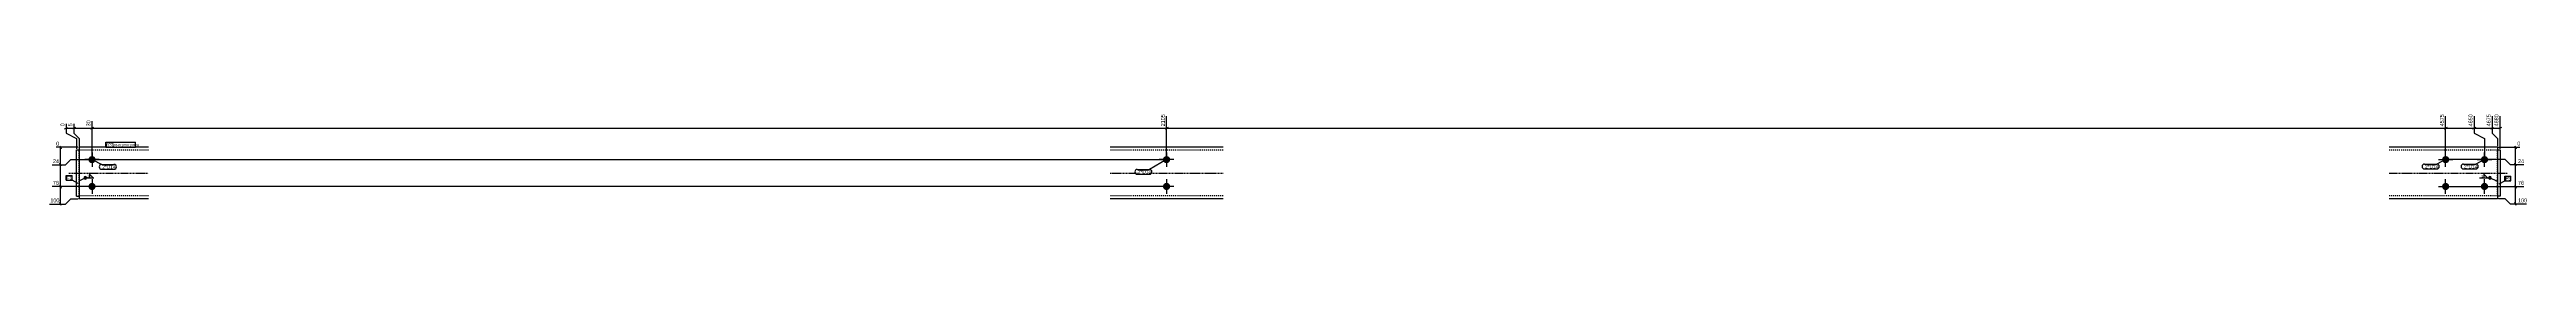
# Model space of a CAD drawing. Header units: millimetres. Extents: x 5 to 25549, y 5 to 868.
# Drawn here: x 5 to 4788, y 5 to 179 of the extents above; entities that cross this region are included whole.
import ezdxf

# ---------------------------------------------------------------- set-up
doc = ezdxf.new("R2010")
doc.units = ezdxf.units.MM
doc.linetypes.add('DXK_LINE_DOT2', pattern=[3.9198, 1.9599, -1.9599])
doc.linetypes.add('DXK_LINE_DOT3', pattern=[5.9187, 2.979, -0.9799, 0.9799, -0.9799])
for name, color, linetype in [('MÅLSÆTNING', 7, 'Continuous'), ('STÅL', 7, 'Continuous'), ('TEKST', 7, 'Continuous')]:
    doc.layers.add(name, color=color, linetype=linetype)
doc.styles.add('Arial Narrow', font='ARIALN.TTF', dxfattribs={"height": 0.2})

msp = doc.modelspace()

# ---------------------------------------------------------------- hatches: boundary and pattern name
at = {"layer": 'STÅL', "linetype": 'Continuous'}
for points in [[(86.7, 86.8, -1), (86.7, 100.8, -1)], [(2161.7, 86.8, -1), (2161.7, 100.8, -1)], [(4631.7, 100.8, -1), (4631.7, 86.8, -1)], [(4706.7, 100.8, -1), (4706.7, 86.8, -1)], [(86.7, 34.8, -1), (86.7, 48.8, -1)], [(2161.7, 34.8, -1), (2161.7, 48.8, -1)], [(4631.7, 48.8, -1), (4631.7, 34.8, -1)], [(4706.7, 48.8, -1), (4706.7, 34.8, -1)]]:
    msp.add_hatch(color=96, dxfattribs=at).paths.add_polyline_path(points)

# ---------------------------------------------------------------- linework, layer by layer
at = {"layer": 'MÅLSÆTNING', "color": 7, "linetype": 'Continuous'}
for p, q in [((54.7, 156.1), (48.7, 153.7)), ((51.7, 163.2), (51.7, 144.9)), ((51.7, 154.9), (86.7, 154.9)), ((51.7, 144.9), (61.7, 134.9)), ((89.7, 156.1), (83.7, 153.7)), ((83.7, 153.7), (89.7, 156.1)), ((86.7, 95.8), (86.7, 168)), ((86.7, 95.8), (86.7, 168)), ((86.7, 154.9), (2161.7, 154.9)), ((2164.7, 156.1), (2158.7, 153.7)), ((2158.7, 153.7), (2164.7, 156.1)), ((2161.7, 95.8), (2161.7, 177.8)), ((2161.7, 95.8), (2161.7, 177.8)), ((2161.7, 154.9), (4631.7, 154.9)), ((4634.7, 156.1), (4628.7, 153.7)), ((4628.7, 153.7), (4634.7, 156.1)), ((4631.7, 95.8), (4631.7, 177.8)), ((4631.7, 95.8), (4631.7, 177.8)), ((4631.7, 154.9), (4686.7, 154.9)), ((4683.7, 153.7), (4689.7, 156.1)), ((4686.7, 177.8), (4686.7, 144.9)), ((4718.7, 153.7), (4724.7, 156.1)), ((4721.7, 177.8), (4721.7, 144.9)), ((4721.7, 154.9), (4736.7, 154.9)), ((4721.7, 144.9), (4731.7, 134.9)), ((4739.7, 156.1), (4733.7, 153.7)), ((4736.7, 114.8), (4736.7, 177.8)), ((59.7, 117.8), (17.5, 117.8)), ((24.5, 120.8), (26.9, 114.8)), ((25.7, 83.8), (25.7, 117.8)), ((61.7, 134.9), (61.7, 119.8)), ((4731.7, 134.9), (4731.7, 119.8)), ((4733.7, 117.8), (4775, 117.8)), ((4765.5, 120.8), (4767.9, 114.8)), ((4766.7, 83.8), (4766.7, 117.8)), ((9.7, 83.8), (35.7, 83.8)), ((9.7, 83.8), (35.7, 83.8)), ((26.9, 80.8), (24.5, 86.8)), ((26.9, 80.8), (24.5, 86.8)), ((25.7, 41.8), (25.7, 83.8)), ((35.7, 83.8), (45.7, 93.8)), ((35.7, 83.8), (45.7, 93.8)), ((45.7, 93.8), (2159.7, 93.8)), ((45.7, 93.8), (2159.7, 93.8)), ((4746.7, 93.8), (4633.7, 93.8)), ((4746.7, 93.8), (4633.7, 93.8)), ((4756.7, 83.8), (4746.7, 93.8)), ((4756.7, 83.8), (4746.7, 93.8)), ((4782.7, 83.8), (4756.7, 83.8)), ((4782.7, 83.8), (4756.7, 83.8)), ((4767.9, 80.8), (4765.5, 86.8)), ((4767.9, 80.8), (4765.5, 86.8)), ((4.8, 7.8), (35.7, 7.8)), ((2159.7, 41.8), (9.7, 41.8)), ((2159.7, 41.8), (9.7, 41.8)), ((24.5, 44.8), (26.9, 38.8)), ((24.5, 44.8), (26.9, 38.8)), ((26.9, 4.8), (24.5, 10.8)), ((25.7, 7.8), (25.7, 41.8)), ((35.7, 7.8), (45.7, 17.8)), ((45.7, 17.8), (59.7, 17.8)), ((4633.7, 41.8), (4782.7, 41.8)), ((4746.7, 17.8), (4733.7, 17.8)), ((4756.7, 7.8), (4746.7, 17.8)), ((4787.6, 7.8), (4756.7, 7.8)), ((4765.5, 44.8), (4767.9, 38.8)), ((4767.9, 4.8), (4765.5, 10.8)), ((4766.7, 7.8), (4766.7, 41.8))]:
    msp.add_line(p, q, dxfattribs=at)
at = {"layer": 'STÅL', "color": 2, "linetype": 'Continuous'}
for p, q in [((56.7, 22.8), (56.7, 112.8)), ((56.7, 112.8), (61.7, 112.8)), ((195.7, 117.8), (61.7, 117.8)), ((61.7, 117.8), (61.7, 18.7)), ((2270.7, 117.8), (2052.7, 117.8)), ((4731.7, 117.8), (4522.7, 117.8)), ((4731.7, 117.8), (4731.7, 116.9)), ((4731.7, 116.9), (4731.7, 114.3)), ((4731.7, 114.3), (4731.7, 17.8)), ((4731.7, 112.8), (4736.7, 112.8)), ((4736.7, 112.8), (4736.7, 22.8)), ((56.7, 22.8), (61.7, 22.8)), ((61.7, 17.8), (61.7, 18.7)), ((195.7, 17.8), (61.7, 17.8)), ((2270.7, 17.8), (2052.7, 17.8)), ((4731.7, 17.8), (4522.7, 17.8)), ((4736.7, 22.8), (4731.7, 22.8))]:
    msp.add_line(p, q, dxfattribs=at)
at = {"layer": 'STÅL', "color": 7, "linetype": 'DXK_LINE_DOT2'}
for p, q in [((61.7, 22.8), (61.7, 112.8)), ((195.7, 111.8), (61.7, 111.8)), ((2270.7, 111.8), (2052.7, 111.8)), ((4731.7, 111.8), (4522.7, 111.8)), ((4731.7, 22.8), (4731.7, 112.8)), ((61.7, 23.8), (61.7, 24.3)), ((195.7, 23.8), (61.7, 23.8)), ((2270.7, 23.8), (2052.7, 23.8)), ((4731.7, 23.8), (4522.7, 23.8))]:
    msp.add_line(p, q, dxfattribs=at)
at = {"layer": 'STÅL', "color": 96, "linetype": 'Continuous'}
for p, q in [((86.7, 107.8), (86.7, 79.8)), ((2161.7, 107.8), (2161.7, 79.8)), ((4631.7, 79.8), (4631.7, 107.8)), ((4706.7, 79.8), (4706.7, 107.8)), ((100.7, 93.8), (72.7, 93.8)), ((86.7, 55.8), (86.7, 27.8)), ((2175.7, 93.8), (2147.7, 93.8)), ((2161.7, 55.8), (2161.7, 27.8)), ((4617.7, 93.8), (4645.7, 93.8)), ((4631.7, 27.8), (4631.7, 55.8)), ((4692.7, 93.8), (4720.7, 93.8)), ((4706.7, 27.8), (4706.7, 55.8)), ((100.7, 41.8), (72.7, 41.8)), ((2175.7, 41.8), (2147.7, 41.8)), ((4617.7, 41.8), (4645.7, 41.8)), ((4692.7, 41.8), (4720.7, 41.8))]:
    msp.add_line(p, q, dxfattribs=at)
at = {"layer": 'STÅL', "color": 7, "linetype": 'DXK_LINE_DOT3'}
for p, q in [((41.7, 67.8), (195.7, 67.8)), ((2052.7, 67.8), (2270.7, 67.8)), ((4522.7, 67.8), (4751.7, 67.8))]:
    msp.add_line(p, q, dxfattribs=at)

# ---------------------------------------------------------------- next in the draw order: wipeouts: each hides what was drawn before it
at = {"color": 0, "linetype": 'Continuous'}
for points in [[(85.1, 169.6), (73.9, 169.6), (73.9, 156.7), (85.1, 156.7)], [(2160.1, 179.4), (2148.9, 179.4), (2148.9, 156.7), (2160.1, 156.7)], [(4630.1, 179.4), (4618.9, 179.4), (4618.9, 156.7), (4630.1, 156.7)], [(4735.1, 179.4), (4723.9, 179.4), (4723.9, 156.7), (4735.1, 156.7)], [(23.9, 119.4), (23.9, 130.6), (15.9, 130.6), (15.9, 119.4)], [(4776.6, 119.4), (4776.6, 130.6), (4768.5, 130.6), (4768.5, 119.4)], [(22.5, 43.4), (22.5, 54.6), (9.5, 54.6), (9.5, 43.4)], [(4782.9, 43.4), (4782.9, 54.6), (4769.9, 54.6), (4769.9, 43.4)]]:
    msp.add_wipeout(points, dxfattribs=at).dxf.layer = 'MÅLSÆTNING'
at = {"color": 0}
for points in [[(127.2, 119.2), (127.2, 126.2), (114.4, 126.2), (114.4, 119.2)], [(80.7, 59.2), (80.7, 65), (76.8, 65), (76.8, 59.2)], [(2127.6, 66.6), (2127.6, 73.6), (2106.3, 73.6), (2106.3, 66.6)], [(4613.4, 76.9), (4613.4, 83.9), (4592.1, 83.9), (4592.1, 76.9)]]:
    msp.add_wipeout(points, dxfattribs=at).dxf.layer = 'TEKST'

# ---------------------------------------------------------------- next in the draw order: hatches: boundary and pattern name
at = {"layer": 'TEKST', "linetype": 'Continuous'}
msp.add_hatch(color=3, dxfattribs=at).paths.add_polyline_path([(66.7, 53.7), (61.7, 52.6), (65.6, 56)])

# ---------------------------------------------------------------- next in the draw order: linework, layer by layer
at = {"layer": 'MÅLSÆTNING', "color": 7, "linetype": 'Continuous'}
for p, q in [((33.7, 153.7), (39.7, 156.1)), ((36.7, 163.2), (36.7, 144.9)), ((36.7, 154.9), (51.7, 154.9)), ((36.7, 144.9), (56.7, 134.9)), ((54.7, 156.1), (48.7, 153.7)), ((51.7, 163.2), (51.7, 144.9)), ((51.7, 144.9), (61.7, 134.9)), ((4686.7, 144.9), (4706.7, 134.9)), ((4718.7, 153.7), (4724.7, 156.1)), ((4721.7, 177.8), (4721.7, 144.9)), ((4721.7, 144.9), (4731.7, 134.9)), ((56.7, 134.9), (56.7, 114.8)), ((61.7, 134.9), (61.7, 119.8)), ((4706.7, 134.9), (4706.7, 95.8)), ((4731.7, 134.9), (4731.7, 119.8))]:
    msp.add_line(p, q, dxfattribs=at)
at = {"layer": 'TEKST', "color": 3, "linetype": 'Continuous'}
for p, q in [((61.7, 52.6), (73.7, 58.6)), ((73.7, 58.6), (90.3, 58.6)), ((88.9, 58.6), (81.7, 65.7)), ((81.7, 65.7), (81.7, 58.6)), ((81.7, 58.6), (88.9, 58.6))]:
    msp.add_line(p, q, dxfattribs=at)
for start, end in [(90, 270), (270, 90)]:
    msp.add_arc((73.7, 58.6), 2.5, start, end, dxfattribs=at)

# ---------------------------------------------------------------- next in the draw order: texts
at = {"layer": 'MÅLSÆTNING', "color": 3, "linetype": 'Continuous', "style": 'Arial Narrow'}
for s, p in [('30', (83.5, 158.3)), ('2105', (2158.5, 158.3)), ('4575', (4628.5, 158.3)), ('4680', (4733.5, 158.3))]:
    msp.add_text(s, height=7.64, rotation=90.0002, dxfattribs=at).set_placement(p)
for s, p in [('0', (17.5, 121)), ('0', (4770.1, 121)), ('76', (11.1, 45)), ('76', (4771.5, 45))]:
    msp.add_text(s, height=7.64, dxfattribs=at).set_placement(p)
at = {"layer": 'TEKST', "color": 3, "style": 'Arial Narrow'}
msp.add_text('3', height=4.77, dxfattribs=at).set_placement((77.2, 59.6))

# ---------------------------------------------------------------- next in the draw order: wipeouts: each hides what was drawn before it
at = {"color": 0, "linetype": 'Continuous'}
for points in [[(22.5, 85.4), (22.5, 96.6), (9.5, 96.6), (9.5, 85.4)], [(22.5, 9.4), (22.5, 20.6), (4.7, 20.6), (4.7, 9.4)], [(4787.8, 9.4), (4787.8, 20.6), (4769.9, 20.6), (4769.9, 9.4)]]:
    msp.add_wipeout(points, dxfattribs=at).dxf.layer = 'MÅLSÆTNING'
at = {"color": 0}
for points in [[(127.2, 119.2), (127.2, 126.2), (114.4, 126.2), (114.4, 119.2)], [(2127.6, 66.6), (2127.6, 73.6), (2106.3, 73.6), (2106.3, 66.6)], [(4613.4, 76.9), (4613.4, 83.9), (4592.1, 83.9), (4592.1, 76.9)]]:
    msp.add_wipeout(points, dxfattribs=at).dxf.layer = 'TEKST'

# ---------------------------------------------------------------- next in the draw order: linework, layer by layer
at = {"layer": 'MÅLSÆTNING', "color": 7, "linetype": 'Continuous'}
for p, q in [((4766.7, 41.8), (4766.7, 83.8)), ((4633.7, 41.8), (4782.7, 41.8)), ((4765.5, 44.8), (4767.9, 38.8))]:
    msp.add_line(p, q, dxfattribs=at)
at = {"layer": 'TEKST', "color": 7, "linetype": 'Continuous'}
for p, q in [((2105.1, 74.8), (2128.8, 74.8)), ((2105.1, 65.4), (2128.8, 65.4)), ((2161.7, 93.8), (2128.8, 74.8)), ((4590.9, 85.1), (4614.6, 85.1)), ((4590.9, 75.7), (4614.6, 75.7)), ((4631.7, 93.8), (4614.6, 85.1))]:
    msp.add_line(p, q, dxfattribs=at)
for centre, start, end in [((2105.1, 70.1), 90, 270), ((2128.8, 70.1), 270, 90), ((4590.9, 80.4), 90, 270), ((4614.6, 80.4), 270, 90)]:
    msp.add_arc(centre, 4.7, start, end, dxfattribs=at)

# ---------------------------------------------------------------- next in the draw order: texts
at = {"layer": 'MÅLSÆTNING', "color": 3, "linetype": 'Continuous', "style": 'Arial Narrow'}
for s, p in [('24', (11.1, 87)), ('100', (6.3, 11)), ('100', (4771.5, 11))]:
    msp.add_text(s, height=7.64, dxfattribs=at).set_placement(p)
at = {"layer": 'TEKST', "color": 3, "style": 'Arial Narrow'}
for p in [(2106.3, 66.6), (4592.1, 76.9)]:
    msp.add_text('2*D14', height=6.68, dxfattribs=at).set_placement(p)

# ---------------------------------------------------------------- next in the draw order: wipeouts: each hides what was drawn before it
at = {"color": 0, "linetype": 'Continuous'}
for points in [[(50.1, 164.8), (38.9, 164.8), (38.9, 156.7), (50.1, 156.7)], [(4685.1, 179.4), (4673.9, 179.4), (4673.9, 156.7), (4685.1, 156.7)]]:
    msp.add_wipeout(points, dxfattribs=at).dxf.layer = 'MÅLSÆTNING'
at = {"color": 0}
for points in [[(169.5, 119.2), (169.5, 124.2), (129.3, 124.2), (129.3, 119.2)], [(47, 55), (47, 62), (38, 62), (38, 55)], [(127.9, 76.3), (127.9, 83.3), (106.6, 83.3), (106.6, 76.3)]]:
    msp.add_wipeout(points, dxfattribs=at).dxf.layer = 'TEKST'

# ---------------------------------------------------------------- next in the draw order: linework, layer by layer
at = {"layer": 'MÅLSÆTNING', "color": 7, "linetype": 'Continuous'}
for p, q in [((4689.7, 156.1), (4683.7, 153.7)), ((4686.7, 177.8), (4686.7, 144.9)), ((4686.7, 154.9), (4721.7, 154.9)), ((4686.7, 144.9), (4706.7, 134.9)), ((4706.7, 134.9), (4706.7, 95.8))]:
    msp.add_line(p, q, dxfattribs=at)

# ---------------------------------------------------------------- next in the draw order: texts
at = {"layer": 'MÅLSÆTNING', "color": 3, "linetype": 'Continuous', "style": 'Arial Narrow'}
msp.add_text('4650', height=7.64, rotation=90.0002, dxfattribs=at).set_placement((4683.5, 158.3))

# ---------------------------------------------------------------- next in the draw order: wipeouts: each hides what was drawn before it
at = {"color": 0, "linetype": 'Continuous'}
for points in [[(35.1, 164.8), (23.9, 164.8), (23.9, 156.7), (35.1, 156.7)], [(4782.9, 85.4), (4782.9, 96.6), (4769.9, 96.6), (4769.9, 85.4)]]:
    msp.add_wipeout(points, dxfattribs=at).dxf.layer = 'MÅLSÆTNING'
at = {"color": 0}
for points in [[(169.5, 119.2), (169.5, 124.2), (129.3, 124.2), (129.3, 119.2)], [(47, 55), (47, 62), (38, 62), (38, 55)], [(127.9, 76.3), (127.9, 83.3), (106.6, 83.3), (106.6, 76.3)]]:
    msp.add_wipeout(points, dxfattribs=at).dxf.layer = 'TEKST'

# ---------------------------------------------------------------- next in the draw order: linework, layer by layer
at = {"layer": 'TEKST', "color": 7, "linetype": 'Continuous'}
for p, q in [((113.2, 127.4), (170.7, 127.4)), ((113.2, 118), (113.2, 127.4)), ((113.2, 118), (170.7, 118)), ((170.7, 118), (170.7, 127.4)), ((36.8, 63.2), (48.2, 63.2)), ((36.8, 53.8), (36.8, 63.2)), ((36.8, 53.8), (48.2, 53.8)), ((48.2, 53.8), (48.2, 63.2)), ((59.9, 47.4), (48.2, 53.8)), ((86.7, 93.8), (105.4, 84.5)), ((105.4, 84.5), (129.1, 84.5)), ((105.4, 75.1), (129.1, 75.1))]:
    msp.add_line(p, q, dxfattribs=at)
for centre, start, end in [((105.4, 79.8), 90, 270), ((129.1, 79.8), 270, 90)]:
    msp.add_arc(centre, 4.7, start, end, dxfattribs=at)

# ---------------------------------------------------------------- next in the draw order: texts
at = {"layer": 'MÅLSÆTNING', "color": 3, "linetype": 'Continuous', "style": 'Arial Narrow'}
for s, p in [('0', (33.5, 158.3)), ('5', (48.5, 158.3))]:
    msp.add_text(s, height=7.64, rotation=90.0002, dxfattribs=at).set_placement(p)
msp.add_text('24', height=7.64, dxfattribs=at).set_placement((4771.5, 87))
at = {"layer": 'TEKST', "color": 3, "style": 'Arial Narrow'}
for s, height, p in [('p39', 6.68, (114.4, 119.2)), ('RHS100X100X6', 4.772, (129.3, 119.2)), ('F9', 6.68, (38, 55)), ('2*D14', 6.68, (106.6, 76.3))]:
    msp.add_text(s, height=height, dxfattribs=at).set_placement(p)

# ---------------------------------------------------------------- next in the draw order: wipeouts: each hides what was drawn before it
at = {"color": 0, "linetype": 'Continuous'}
msp.add_wipeout([(4720.1, 179.4), (4708.9, 179.4), (4708.9, 156.7), (4720.1, 156.7)], dxfattribs=at).dxf.layer = 'MÅLSÆTNING'
at = {"color": 0}
msp.add_wipeout([(4688.7, 77), (4688.7, 84), (4667.4, 84), (4667.4, 77)], dxfattribs=at).dxf.layer = 'TEKST'

# ---------------------------------------------------------------- next in the draw order: texts
at = {"layer": 'MÅLSÆTNING', "color": 3, "linetype": 'Continuous', "style": 'Arial Narrow'}
msp.add_text('4675', height=7.64, rotation=90.0002, dxfattribs=at).set_placement((4718.5, 158.3))

# ---------------------------------------------------------------- next in the draw order: wipeouts: each hides what was drawn before it
at = {"color": 0}
msp.add_wipeout([(4688.7, 77), (4688.7, 84), (4667.4, 84), (4667.4, 77)], dxfattribs=at).dxf.layer = 'TEKST'

# ---------------------------------------------------------------- next in the draw order: linework, layer by layer
at = {"layer": 'TEKST', "color": 7, "linetype": 'Continuous'}
for p, q in [((4666.2, 85.2), (4689.9, 85.2)), ((4666.2, 75.8), (4689.9, 75.8)), ((4706.7, 93.8), (4689.9, 85.2))]:
    msp.add_line(p, q, dxfattribs=at)
for centre, start, end in [((4666.2, 80.5), 90, 270), ((4689.9, 80.5), 270, 90)]:
    msp.add_arc(centre, 4.7, start, end, dxfattribs=at)

# ---------------------------------------------------------------- next in the draw order: texts
at = {"layer": 'TEKST', "color": 3, "style": 'Arial Narrow'}
msp.add_text('2*D14', height=6.68, dxfattribs=at).set_placement((4667.4, 77))

# ---------------------------------------------------------------- next in the draw order: wipeouts: each hides what was drawn before it
at = {"color": 0}
msp.add_wipeout([(4704.1, 59), (4704.1, 64.8), (4700.3, 64.8), (4700.3, 59)], dxfattribs=at).dxf.layer = 'TEKST'

# ---------------------------------------------------------------- next in the draw order: hatches: boundary and pattern name
at = {"layer": 'TEKST', "linetype": 'Continuous'}
msp.add_hatch(color=3, dxfattribs=at).paths.add_polyline_path([(4727.8, 54.5), (4731.7, 51.1), (4726.7, 52.3)])

# ---------------------------------------------------------------- next in the draw order: linework, layer by layer
at = {"layer": 'TEKST', "color": 3, "linetype": 'Continuous'}
for p, q in [((4697.2, 58.4), (4717.2, 58.4)), ((4712.3, 58.4), (4705.2, 65.6)), ((4705.2, 65.6), (4705.2, 58.4)), ((4705.2, 58.4), (4712.3, 58.4)), ((4731.7, 51.1), (4717.2, 58.4))]:
    msp.add_line(p, q, dxfattribs=at)
for start, end in [(90, 270), (270, 90)]:
    msp.add_arc((4717.2, 58.4), 2.5, start, end, dxfattribs=at)

# ---------------------------------------------------------------- next in the draw order: texts
at = {"layer": 'TEKST', "color": 3, "style": 'Arial Narrow'}
msp.add_text('3', height=4.77, dxfattribs=at).set_placement((4700.7, 59.4))

# ---------------------------------------------------------------- next in the draw order: wipeouts: each hides what was drawn before it
at = {"color": 0}
msp.add_wipeout([(4756.1, 53.8), (4756.1, 60.8), (4747.1, 60.8), (4747.1, 53.8)], dxfattribs=at).dxf.layer = 'TEKST'

# ---------------------------------------------------------------- next in the draw order: wipeouts: each hides what was drawn before it
msp.add_wipeout([(4756.1, 53.8), (4756.1, 60.8), (4747.1, 60.8), (4747.1, 53.8)], dxfattribs=at).dxf.layer = 'TEKST'

# ---------------------------------------------------------------- next in the draw order: linework, layer by layer
at = {"layer": 'TEKST', "color": 7, "linetype": 'Continuous'}
for p, q in [((4734.8, 46.8), (4745.9, 52.6)), ((4745.9, 62), (4757.3, 62)), ((4745.9, 52.6), (4745.9, 62)), ((4745.9, 52.6), (4757.3, 52.6)), ((4757.3, 52.6), (4757.3, 62))]:
    msp.add_line(p, q, dxfattribs=at)

# ---------------------------------------------------------------- next in the draw order: texts
at = {"layer": 'TEKST', "color": 3, "style": 'Arial Narrow'}
msp.add_text('F9', height=6.68, dxfattribs=at).set_placement((4747.1, 53.8))

doc.saveas('drawing.dxf')
